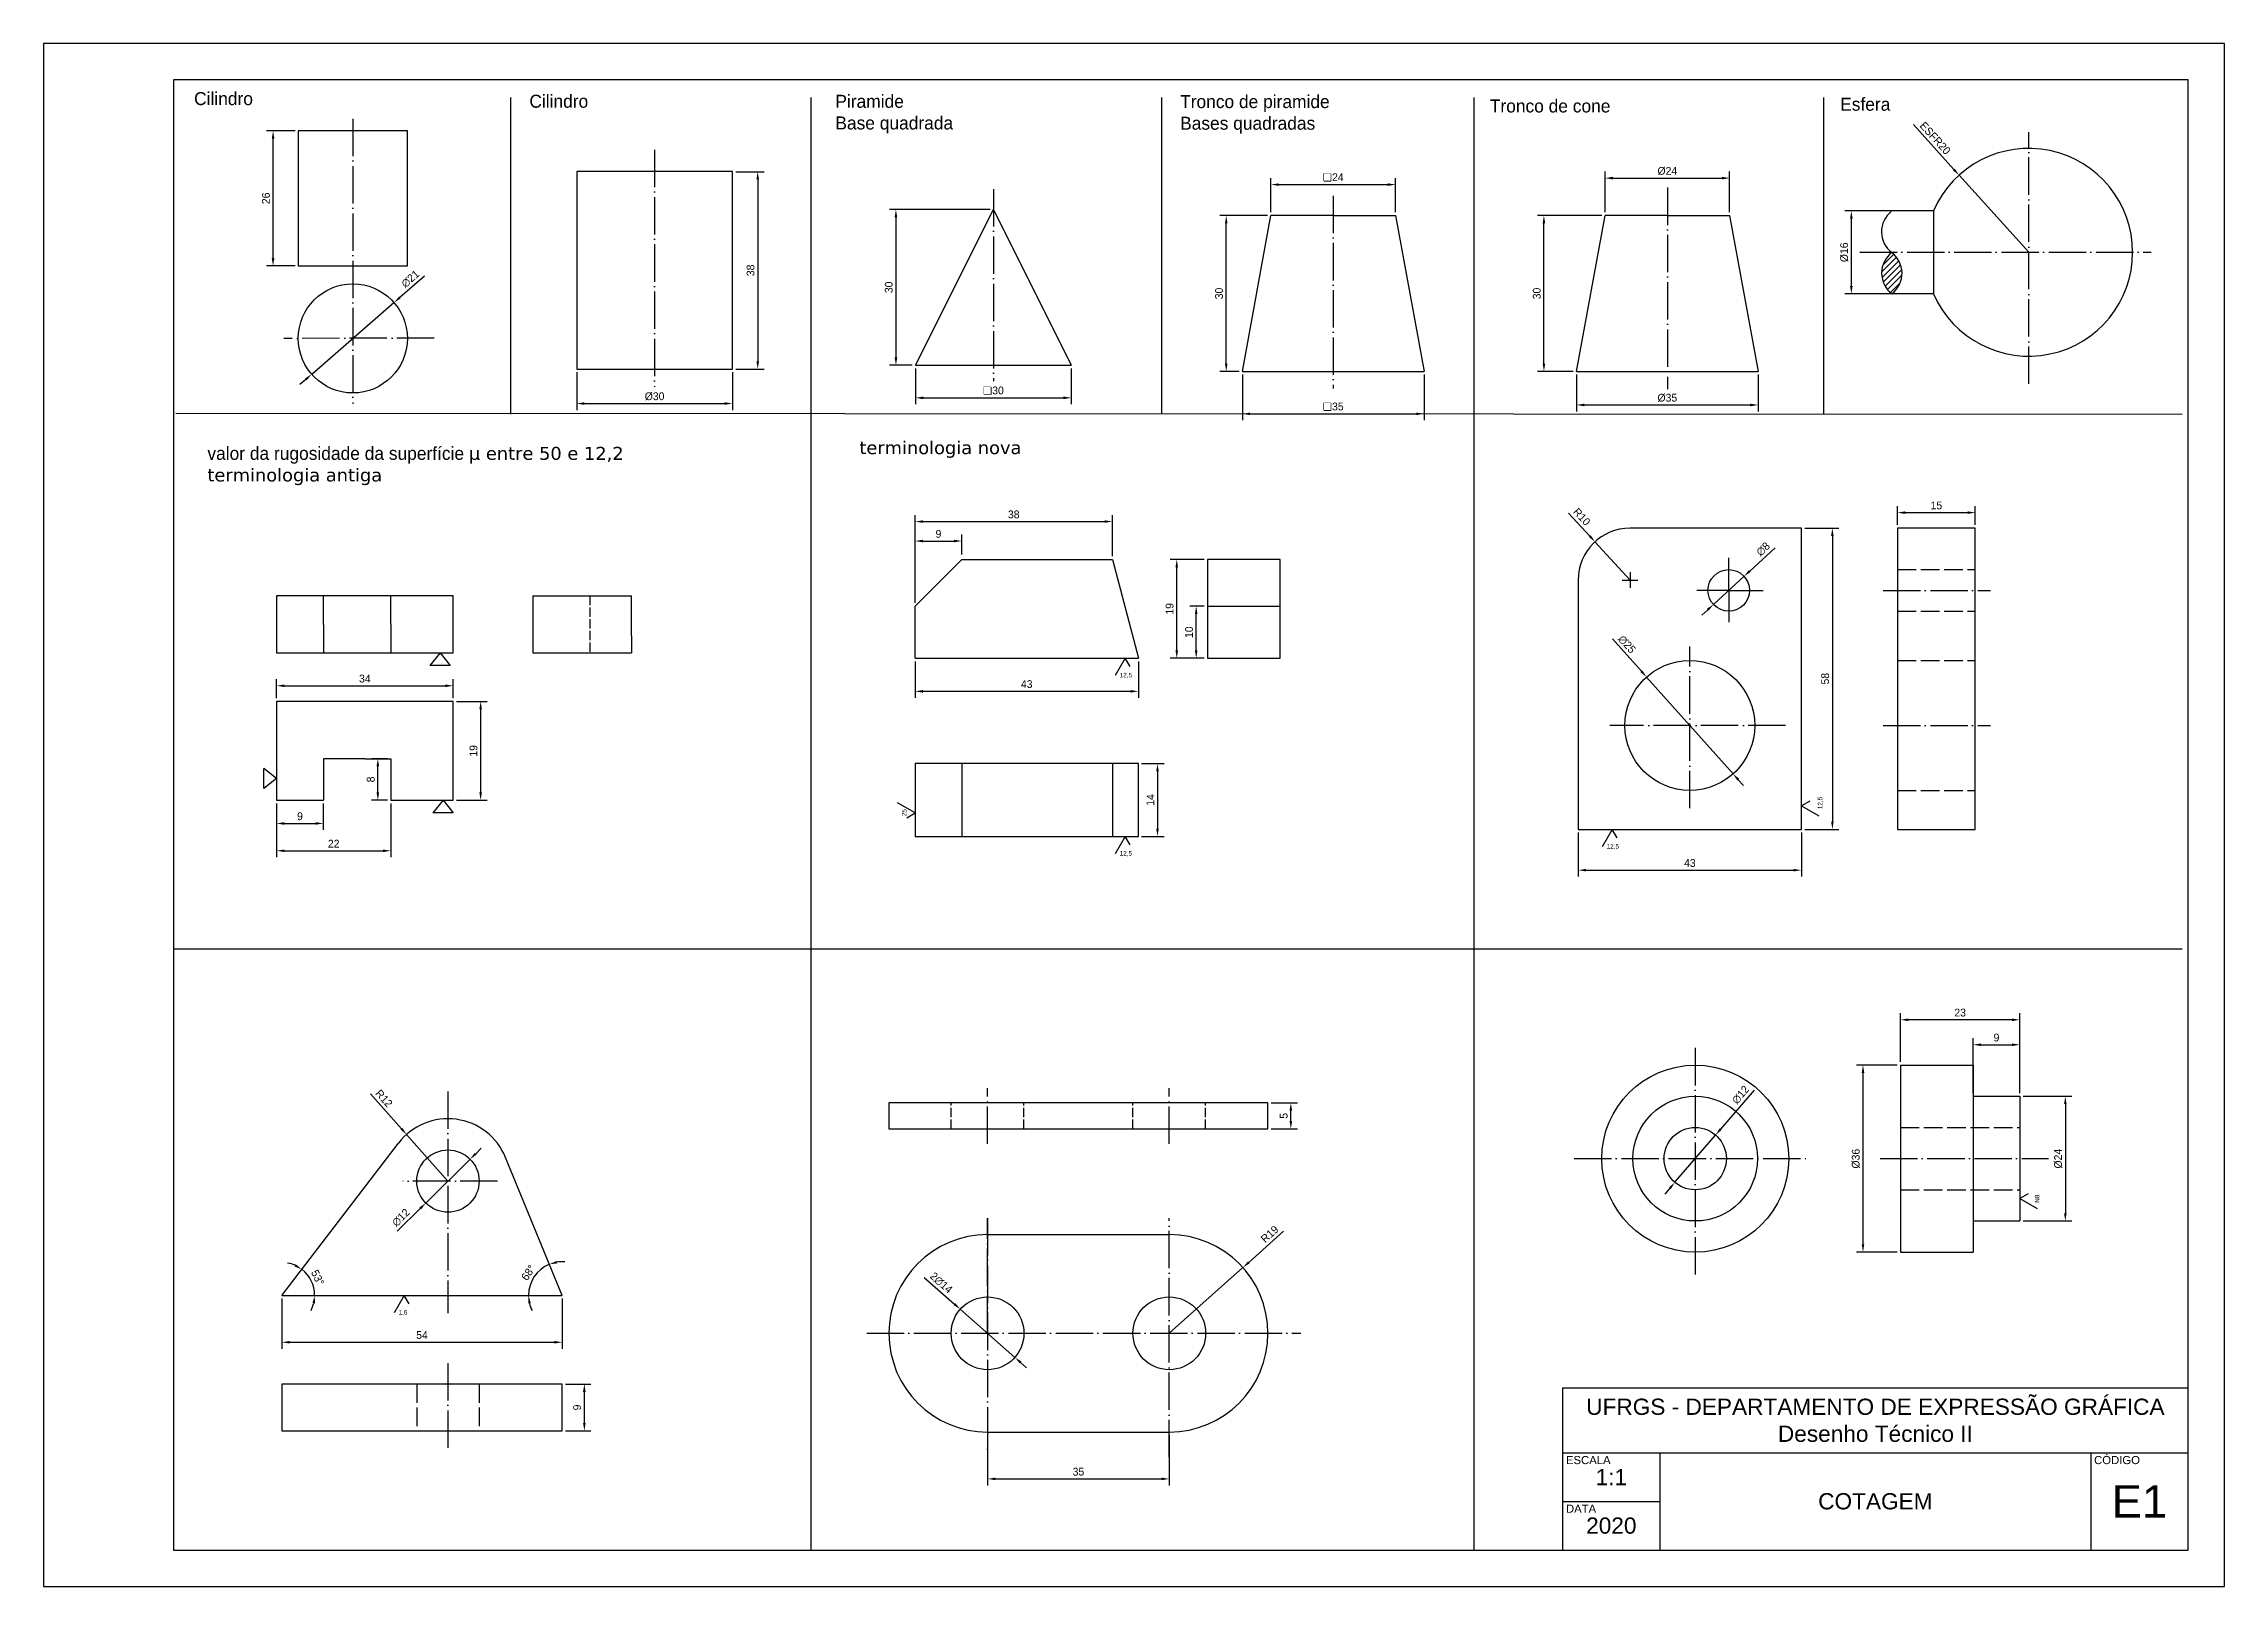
# Model space of a CAD drawing. Header units: metres. Extents: x 0 to 560, y 0 to 297.
# Drawn here: x 0 to 420, y 0 to 297 of the extents above; entities that cross this region are included whole.
import ezdxf

# ---------------------------------------------------------------- set-up
doc = ezdxf.new("R2010")
doc.units = ezdxf.units.M
doc.header["$LTSCALE"] = 0.3
doc.linetypes.add('ACAD_ISO02W100', pattern=[15, 12, -3])
doc.linetypes.add('ACAD_ISO04W100', pattern=[30, 24, -3, 0, -3])
for name, color, linetype in [('Acabamento', 50, 'Continuous'), ('cotas', 2, 'Continuous'), ('eixo', 150, 'ACAD_ISO04W100'), ('Folha-selo', 106, 'Continuous'), ('não visíveis', 1, 'ACAD_ISO02W100'), ('Texto', 32, 'Continuous')]:
    doc.layers.add(name, color=color, linetype=linetype)
doc.layers.add('visível', color=7, linetype='Continuous', lineweight=30)
doc.dimstyles.new('ISO-25', dxfattribs={"dimtxt": 1.5, "dimasz": 1.5, "dimexe": 1.25, "dimexo": 0.625, "dimtad": 1, "dimtxsty": 'Standard', "dimcen": 2.5, "dimadec": 0, "dimazin": 0, "dimtfac": 1, "dimtmove": 0, "dimatfit": 3, "dimfxl": 1, "dimarcsym": 0})

msp = doc.modelspace()

# ---------------------------------------------------------------- texts
at = {"char_height": 2.5, "attachment_point": 1}
for s, insert in [('\\pxt12;valor da rugosidade da superfície {\\fVerdana|b0|i0|c0|p34;μ entre 50 e 12,2\\Pterminologia antiga}', (31.547, 219.374)), ('\\pxt12;{\\fVerdana|b0|i0|c0|p34;terminologia nova}', (157.114, 220.467))]:
    msp.add_mtext_dynamic_manual_height_columns(s, width=123.61826, gutter_width=12.5, heights=[0], dxfattribs=dict(at, insert=insert))
at = {"layer": 'Acabamento', "char_height": 0.8775, "attachment_point": 1}
for s, insert in [('{\\fArial|b0|i0|c0|p34;12,5}', (207.242, 175.867)), ('{\\fArial|b0|i0|c0|p34;12,5}', (301.025, 142.91)), ('{\\fArial|b0|i0|c0|p34;12,5}', (207.242, 141.565)), ('{\\fArial|b0|i0|c0|p34;1,6}', (68.374, 53.191))]:
    msp.add_mtext_dynamic_manual_height_columns(s, width=16.30654, gutter_width=12.5, heights=[0], dxfattribs=dict(at, insert=insert))
at = {"layer": 'Acabamento', "char_height": 0.8775, "rotation": 90}
for s, insert, attachment_point in [('{\\fArial|b0|i0|c0|p34;12,5}', (342.739, 149.621), 7), ('{\\fArial|b0|i0|c0|p34;25}', (165.302, 148.275), 1), ('{\\fArial|b0|i0|c0|p34;N8}', (383.499, 73.838), 1)]:
    msp.add_mtext_dynamic_manual_height_columns(s, width=16.30654, gutter_width=12.5, heights=[0], dxfattribs=dict(at, insert=insert, attachment_point=attachment_point))
at = {"layer": 'Folha-selo'}
for s, insert, char_height, width, attachment_point in [('{\\fArial|b0|i0|c0|p34;UFRGS - DEPARTAMENTO DE EXPRESSÃO GRÁFICA\\PDesenho Técnico II}', (352.784, 31.96), 3.12, 120.69352, 5), ('{\\fArial|b0|i0|c0|p34;CÓDIGO}', (394.904, 25.096), 1.56, 9.38932, 1), ('{\\fArial|b0|i0|c0|p34;ESCALA}', (293.192, 25.096), 1.56, 9.38932, 1), ('{\\fArial|b0|i0|c0|p34;1:1}', (301.928, 21.04), 3.12, 17.98983, 5), ('{\\fArial|b0|i0|c0|p34;COTAGEM}', (352.784, 16.36), 3.12, 81.87908, 5), ('{\\fArial|b0|i0|c0|p34;E1}', (403.64, 16.36), 6.24, 17.30284, 5), ('{\\fArial|b0|i0|c0|p34;DATA}', (293.192, 15.736), 1.56, 9.38932, 1), ('{\\fArial|b0|i0|c0|p34;2020}', (301.928, 11.68), 3.12, 17.64634, 5)]:
    msp.add_mtext(s, dxfattribs=dict(at, insert=insert, char_height=char_height, width=width, attachment_point=attachment_point))
at = {"layer": 'Texto', "char_height": 2.5, "attachment_point": 1}
for s, insert, width in [('Cilindro', (28.98, 287.662), 29.5254), ('Cilindro', (93.555, 287.163), 28.4804), ('Piramide\\PBase quadrada', (152.488, 287.144), 36.7901), ('Tronco de piramide\\PBases quadradas', (218.885, 287.095), 51.8098), ('Tronco de cone', (278.527, 286.248), 43.359), ('Esfera', (346.006, 286.584), 36.4148)]:
    msp.add_mtext(s, dxfattribs=dict(at, insert=insert, width=width))

# ---------------------------------------------------------------- blocks, each defined once
blk = doc.blocks.new('*D5')
at = {"layer": 'cotas', "color": 0, "lineweight": -2, "transparency": 16777216}
for p, q in [((73.33, 252.23), (68.61, 248.12)), ((51.63, 233.36), (67.48, 247.14)), ((50.5, 232.37), (49.37, 231.39))]:
    blk.add_line(p, q, dxfattribs=at)
at = {"layer": 'cotas', "color": 0, "transparency": 16777216}
for points in [[(68.45, 248.31), (68.77, 247.94), (67.48, 247.14)], [(50.34, 232.56), (50.67, 232.18), (51.63, 233.36)]]:
    blk.add_solid(points, dxfattribs=at)
at = {"layer": 'Defpoints', "color": 0, "transparency": 16777216}
for p in [(67.48, 247.14), (51.63, 233.36)]:
    blk.add_point(p, dxfattribs=at)
at = {"layer": 'cotas', "color": 0, "transparency": 16777216, "insert": (70.63, 251.71), "char_height": 1.5, "attachment_point": 5, "rotation": 41.0197}
blk.add_mtext('∅21', dxfattribs=at)
blk = doc.blocks.new('*D6')
at = {"layer": 'cotas', "color": 0, "lineweight": -2, "transparency": 16777216}
for p, q in [((48.43, 280.21), (42.94, 280.21)), ((44.19, 255.71), (44.19, 278.71)), ((48.43, 254.21), (42.94, 254.21))]:
    blk.add_line(p, q, dxfattribs=at)
at = {"layer": 'cotas', "color": 0, "transparency": 16777216}
for points in [[(43.94, 278.71), (44.44, 278.71), (44.19, 280.21)], [(43.94, 255.71), (44.44, 255.71), (44.19, 254.21)]]:
    blk.add_solid(points, dxfattribs=at)
at = {"layer": 'Defpoints', "color": 0, "transparency": 16777216}
for p in [(44.19, 280.21), (49.06, 280.21), (49.06, 254.21)]:
    blk.add_point(p, dxfattribs=at)
at = {"layer": 'cotas', "color": 0, "transparency": 16777216, "insert": (42.82, 267.21), "char_height": 1.5, "attachment_point": 5, "rotation": 90}
blk.add_mtext('26', dxfattribs=at)
blk = doc.blocks.new('*D7')
at = {"layer": 'cotas', "color": 0, "lineweight": -2, "transparency": 16777216}
for p, q in [((133.3, 272.35), (138.78, 272.35)), ((137.53, 270.85), (137.53, 235.85)), ((133.3, 234.35), (138.78, 234.35))]:
    blk.add_line(p, q, dxfattribs=at)
at = {"layer": 'cotas', "color": 0, "transparency": 16777216}
for points in [[(137.28, 270.85), (137.78, 270.85), (137.53, 272.35)], [(137.28, 235.85), (137.78, 235.85), (137.53, 234.35)]]:
    blk.add_solid(points, dxfattribs=at)
at = {"layer": 'Defpoints', "color": 0, "transparency": 16777216}
for p in [(132.67, 272.35), (132.67, 234.35), (137.53, 234.35)]:
    blk.add_point(p, dxfattribs=at)
at = {"layer": 'cotas', "color": 0, "transparency": 16777216, "insert": (136.15, 253.35), "char_height": 1.5, "attachment_point": 5, "rotation": 90}
blk.add_mtext('38', dxfattribs=at)
blk = doc.blocks.new('*D8')
at = {"layer": 'cotas', "color": 0, "lineweight": -2, "transparency": 16777216}
for p, q in [((102.67, 233.73), (102.67, 226.46)), ((132.67, 233.73), (132.67, 226.46)), ((104.17, 227.71), (131.17, 227.71))]:
    blk.add_line(p, q, dxfattribs=at)
at = {"layer": 'cotas', "color": 0, "transparency": 16777216}
for points in [[(104.17, 227.96), (104.17, 227.46), (102.67, 227.71)], [(131.17, 227.96), (131.17, 227.46), (132.67, 227.71)]]:
    blk.add_solid(points, dxfattribs=at)
at = {"layer": 'Defpoints', "color": 0, "transparency": 16777216}
for p in [(102.67, 234.35), (132.67, 234.35), (132.67, 227.71)]:
    blk.add_point(p, dxfattribs=at)
at = {"layer": 'cotas', "color": 0, "transparency": 16777216, "insert": (117.67, 229.09), "char_height": 1.5, "attachment_point": 5}
blk.add_mtext('%%C30', dxfattribs=at)
blk = doc.blocks.new('*D9')
at = {"layer": 'cotas', "color": 0, "lineweight": -2, "transparency": 16777216}
for p, q in [((182.29, 265.08), (162.9, 265.08)), ((164.15, 263.58), (164.15, 236.58)), ((167.29, 235.08), (162.9, 235.08))]:
    blk.add_line(p, q, dxfattribs=at)
at = {"layer": 'cotas', "color": 0, "transparency": 16777216}
for points in [[(163.9, 263.58), (164.4, 263.58), (164.15, 265.08)], [(163.9, 236.58), (164.4, 236.58), (164.15, 235.08)]]:
    blk.add_solid(points, dxfattribs=at)
at = {"layer": 'Defpoints', "color": 0, "transparency": 16777216}
for p in [(182.92, 265.08), (164.15, 235.08), (167.92, 235.08)]:
    blk.add_point(p, dxfattribs=at)
at = {"layer": 'cotas', "color": 0, "transparency": 16777216, "insert": (162.77, 250.08), "char_height": 1.5, "attachment_point": 5, "rotation": 90}
blk.add_mtext('30', dxfattribs=at)
blk = doc.blocks.new('*D10')
at = {"layer": 'cotas', "color": 0, "lineweight": -2, "transparency": 16777216}
for p, q in [((167.92, 234.46), (167.92, 227.56)), ((197.92, 234.46), (197.92, 227.56)), ((169.42, 228.81), (196.42, 228.81))]:
    blk.add_line(p, q, dxfattribs=at)
at = {"layer": 'cotas', "color": 0, "transparency": 16777216}
for points in [[(169.42, 229.06), (169.42, 228.56), (167.92, 228.81)], [(196.42, 229.06), (196.42, 228.56), (197.92, 228.81)]]:
    blk.add_solid(points, dxfattribs=at)
at = {"layer": 'Defpoints', "color": 0, "transparency": 16777216}
for p in [(167.92, 235.08), (197.92, 235.08), (197.92, 228.81)]:
    blk.add_point(p, dxfattribs=at)
at = {"layer": 'cotas', "color": 0, "transparency": 16777216, "insert": (182.92, 230.19), "char_height": 1.5, "attachment_point": 5}
blk.add_mtext('{\\fArial|b0|i0|c0|p34;❏}30', dxfattribs=at)
blk = doc.blocks.new('*D11')
at = {"layer": 'cotas', "color": 0, "lineweight": -2, "transparency": 16777216}
for p, q in [((235.74, 263.9), (226.51, 263.9)), ((227.76, 235.4), (227.76, 262.4)), ((230.24, 233.9), (226.51, 233.9))]:
    blk.add_line(p, q, dxfattribs=at)
at = {"layer": 'cotas', "color": 0, "transparency": 16777216}
for points in [[(227.51, 262.4), (228.01, 262.4), (227.76, 263.9)], [(227.51, 235.4), (228.01, 235.4), (227.76, 233.9)]]:
    blk.add_solid(points, dxfattribs=at)
at = {"layer": 'Defpoints', "color": 0, "transparency": 16777216}
for p in [(227.76, 263.9), (236.37, 263.9), (230.87, 233.9)]:
    blk.add_point(p, dxfattribs=at)
at = {"layer": 'cotas', "color": 0, "transparency": 16777216, "insert": (226.38, 248.9), "char_height": 1.5, "attachment_point": 5, "rotation": 90}
blk.add_mtext('30', dxfattribs=at)
blk = doc.blocks.new('*D12')
at = {"layer": 'cotas', "color": 0, "lineweight": -2, "transparency": 16777216}
for p, q in [((236.37, 264.53), (236.37, 271.11)), ((237.87, 269.86), (258.87, 269.86)), ((260.37, 264.53), (260.37, 271.11))]:
    blk.add_line(p, q, dxfattribs=at)
at = {"layer": 'cotas', "color": 0, "transparency": 16777216}
for points in [[(237.87, 270.11), (237.87, 269.61), (236.37, 269.86)], [(258.87, 270.11), (258.87, 269.61), (260.37, 269.86)]]:
    blk.add_solid(points, dxfattribs=at)
at = {"layer": 'Defpoints', "color": 0, "transparency": 16777216}
for p in [(260.37, 269.86), (236.37, 263.9), (260.37, 263.9)]:
    blk.add_point(p, dxfattribs=at)
at = {"layer": 'cotas', "color": 0, "transparency": 16777216, "insert": (248.37, 271.24), "char_height": 1.5, "attachment_point": 5}
blk.add_mtext('{\\fArial|b0|i0|c0|p34;❏}24', dxfattribs=at)
blk = doc.blocks.new('*D13')
at = {"layer": 'cotas', "color": 0, "lineweight": -2, "transparency": 16777216}
for p, q in [((230.87, 233.28), (230.87, 224.48)), ((265.87, 233.28), (265.87, 224.48)), ((232.37, 225.73), (264.37, 225.73))]:
    blk.add_line(p, q, dxfattribs=at)
at = {"layer": 'cotas', "color": 0, "transparency": 16777216}
for points in [[(232.37, 225.98), (232.37, 225.48), (230.87, 225.73)], [(264.37, 225.98), (264.37, 225.48), (265.87, 225.73)]]:
    blk.add_solid(points, dxfattribs=at)
at = {"layer": 'Defpoints', "color": 0, "transparency": 16777216}
for p in [(230.87, 233.9), (265.87, 233.9), (265.87, 225.73)]:
    blk.add_point(p, dxfattribs=at)
at = {"layer": 'cotas', "color": 0, "transparency": 16777216, "insert": (248.37, 227.1), "char_height": 1.5, "attachment_point": 5}
blk.add_mtext('{\\fArial|b0|i0|c0|p34;❏}35', dxfattribs=at)
blk = doc.blocks.new('*D14')
at = {"layer": 'cotas', "color": 0, "lineweight": -2, "transparency": 16777216}
for p, q in [((300.09, 263.9), (287.7, 263.9)), ((288.95, 235.4), (288.95, 262.4)), ((294.59, 233.9), (287.7, 233.9))]:
    blk.add_line(p, q, dxfattribs=at)
at = {"layer": 'cotas', "color": 0, "transparency": 16777216}
for points in [[(288.7, 262.4), (289.2, 262.4), (288.95, 263.9)], [(288.7, 235.4), (289.2, 235.4), (288.95, 233.9)]]:
    blk.add_solid(points, dxfattribs=at)
at = {"layer": 'Defpoints', "color": 0, "transparency": 16777216}
for p in [(288.95, 263.9), (300.72, 263.9), (295.22, 233.9)]:
    blk.add_point(p, dxfattribs=at)
at = {"layer": 'cotas', "color": 0, "transparency": 16777216, "insert": (287.57, 248.9), "char_height": 1.5, "attachment_point": 5, "rotation": 90}
blk.add_mtext('30', dxfattribs=at)
blk = doc.blocks.new('*D15')
at = {"layer": 'cotas', "color": 0, "lineweight": -2, "transparency": 16777216}
for p, q in [((300.72, 264.53), (300.72, 272.36)), ((302.22, 271.11), (323.22, 271.11)), ((324.72, 264.53), (324.72, 272.36))]:
    blk.add_line(p, q, dxfattribs=at)
at = {"layer": 'cotas', "color": 0, "transparency": 16777216}
for points in [[(302.22, 271.36), (302.22, 270.86), (300.72, 271.11)], [(323.22, 271.36), (323.22, 270.86), (324.72, 271.11)]]:
    blk.add_solid(points, dxfattribs=at)
at = {"layer": 'Defpoints', "color": 0, "transparency": 16777216}
for p in [(324.72, 271.11), (300.72, 263.9), (324.72, 263.9)]:
    blk.add_point(p, dxfattribs=at)
at = {"layer": 'cotas', "color": 0, "transparency": 16777216, "insert": (312.72, 272.48), "char_height": 1.5, "attachment_point": 5}
blk.add_mtext('%%C24', dxfattribs=at)
blk = doc.blocks.new('*D16')
at = {"layer": 'cotas', "color": 0, "lineweight": -2, "transparency": 16777216}
for p, q in [((295.22, 233.28), (295.22, 226.19)), ((330.22, 233.28), (330.22, 226.19)), ((296.72, 227.44), (328.72, 227.44))]:
    blk.add_line(p, q, dxfattribs=at)
at = {"layer": 'cotas', "color": 0, "transparency": 16777216}
for points in [[(296.72, 227.69), (296.72, 227.19), (295.22, 227.44)], [(328.72, 227.69), (328.72, 227.19), (330.22, 227.44)]]:
    blk.add_solid(points, dxfattribs=at)
at = {"layer": 'Defpoints', "color": 0, "transparency": 16777216}
for p in [(295.22, 233.9), (330.22, 233.9), (330.22, 227.44)]:
    blk.add_point(p, dxfattribs=at)
at = {"layer": 'cotas', "color": 0, "transparency": 16777216, "insert": (312.72, 228.81), "char_height": 1.5, "attachment_point": 5}
blk.add_mtext('%%C35', dxfattribs=at)
blk = doc.blocks.new('*D17')
at = {"layer": 'cotas', "color": 0, "lineweight": -2, "transparency": 16777216}
for p, q in [((359.36, 264.83), (346.91, 264.83)), ((348.16, 250.33), (348.16, 263.33)), ((359.36, 248.83), (346.91, 248.83))]:
    blk.add_line(p, q, dxfattribs=at)
at = {"layer": 'cotas', "color": 0, "transparency": 16777216}
for points in [[(347.91, 263.33), (348.41, 263.33), (348.16, 264.83)], [(347.91, 250.33), (348.41, 250.33), (348.16, 248.83)]]:
    blk.add_solid(points, dxfattribs=at)
at = {"layer": 'Defpoints', "color": 0, "transparency": 16777216}
for p in [(348.16, 264.83), (359.98, 264.83), (359.98, 248.83)]:
    blk.add_point(p, dxfattribs=at)
at = {"layer": 'cotas', "color": 0, "transparency": 16777216, "insert": (346.79, 256.83), "char_height": 1.5, "attachment_point": 5, "rotation": 90}
blk.add_mtext('%%C16', dxfattribs=at)
blk = doc.blocks.new('*D18')
at = {"layer": 'cotas', "color": 0, "lineweight": -2, "transparency": 16777216}
for p, q in [((360.1, 281.4), (367.9, 272.77)), ((382.33, 256.83), (368.91, 271.66))]:
    blk.add_line(p, q, dxfattribs=at)
at = {"layer": 'cotas', "color": 0, "transparency": 16777216}
blk.add_solid([(368.09, 272.94), (367.72, 272.61), (368.91, 271.66)], dxfattribs=at)
at = {"layer": 'Defpoints', "color": 0, "transparency": 16777216}
for p in [(368.91, 271.66), (382.33, 256.83)]:
    blk.add_point(p, dxfattribs=at)
at = {"layer": 'cotas', "color": 0, "transparency": 16777216, "insert": (364.31, 278.8), "char_height": 1.5, "attachment_point": 5, "rotation": 312.1335}
blk.add_mtext('ESFR20', dxfattribs=at)
blk = doc.blocks.new('*D22')
at = {"layer": 'cotas', "color": 0, "lineweight": -2, "transparency": 16777216}
for p, q in [((169.61, 59.46), (175.42, 54.34)), ((187.05, 44.09), (176.55, 53.35)), ((188.17, 43.1), (189.3, 42.1))]:
    blk.add_line(p, q, dxfattribs=at)
at = {"layer": 'cotas', "color": 0, "transparency": 16777216}
for points in [[(175.59, 54.53), (175.26, 54.15), (176.55, 53.35)], [(188.34, 43.28), (188.01, 42.91), (187.05, 44.09)]]:
    blk.add_solid(points, dxfattribs=at)
at = {"layer": 'Defpoints', "color": 0, "transparency": 16777216}
for p in [(176.55, 53.35), (187.05, 44.09)]:
    blk.add_point(p, dxfattribs=at)
at = {"layer": 'cotas', "color": 0, "transparency": 16777216, "insert": (172.86, 58.43), "char_height": 1.5, "attachment_point": 5, "rotation": 318.6048}
blk.add_mtext('2∅14', dxfattribs=at)
blk = doc.blocks.new('*D23')
at = {"layer": 'cotas', "color": 0, "lineweight": -2, "transparency": 16777216}
for p, q in [((238.82, 68.36), (232.09, 62.37)), ((216.8, 48.72), (230.98, 61.37))]:
    blk.add_line(p, q, dxfattribs=at)
at = {"layer": 'cotas', "color": 0, "transparency": 16777216}
blk.add_solid([(231.93, 62.55), (232.26, 62.18), (230.98, 61.37)], dxfattribs=at)
at = {"layer": 'Defpoints', "color": 0, "transparency": 16777216}
for p in [(230.98, 61.37), (216.8, 48.72)]:
    blk.add_point(p, dxfattribs=at)
at = {"layer": 'cotas', "color": 0, "transparency": 16777216, "insert": (236.13, 67.81), "char_height": 1.5, "attachment_point": 5, "rotation": 41.7411}
blk.add_mtext('R19', dxfattribs=at)
blk = doc.blocks.new('*D25')
at = {"layer": 'cotas', "color": 0, "lineweight": -2, "transparency": 16777216}
for p, q in [((181.8, 29.09), (181.8, 19.44)), ((216.8, 29.09), (216.8, 19.44)), ((183.3, 20.69), (215.3, 20.69))]:
    blk.add_line(p, q, dxfattribs=at)
at = {"layer": 'cotas', "color": 0, "transparency": 16777216}
for points in [[(183.3, 20.94), (183.3, 20.44), (181.8, 20.69)], [(215.3, 20.94), (215.3, 20.44), (216.8, 20.69)]]:
    blk.add_solid(points, dxfattribs=at)
at = {"layer": 'Defpoints', "color": 0, "transparency": 16777216}
for p in [(181.8, 29.72), (216.8, 29.72), (216.8, 20.69)]:
    blk.add_point(p, dxfattribs=at)
at = {"layer": 'cotas', "color": 0, "transparency": 16777216, "insert": (199.3, 22.07), "char_height": 1.5, "attachment_point": 5}
blk.add_mtext('35', dxfattribs=at)
blk = doc.blocks.new('*D33')
at = {"layer": 'cotas', "color": 0, "lineweight": -2, "transparency": 16777216}
for p, q in [((223.53, 188.69), (220.73, 188.69)), ((221.98, 180.19), (221.98, 187.19)), ((223.53, 178.69), (220.73, 178.69))]:
    blk.add_line(p, q, dxfattribs=at)
at = {"layer": 'cotas', "color": 0, "transparency": 16777216}
for points in [[(221.73, 187.19), (222.23, 187.19), (221.98, 188.69)], [(221.73, 180.19), (222.23, 180.19), (221.98, 178.69)]]:
    blk.add_solid(points, dxfattribs=at)
at = {"layer": 'Defpoints', "color": 0, "transparency": 16777216}
for p in [(221.98, 188.69), (224.16, 188.69), (224.16, 178.69)]:
    blk.add_point(p, dxfattribs=at)
at = {"layer": 'cotas', "color": 0, "transparency": 16777216, "insert": (220.61, 183.69), "char_height": 1.5, "attachment_point": 5, "rotation": 90}
blk.add_mtext('10', dxfattribs=at)
blk = doc.blocks.new('*D34')
at = {"layer": 'cotas', "color": 0, "lineweight": -2, "transparency": 16777216}
for p, q in [((223.53, 197.69), (216.98, 197.69)), ((218.23, 180.19), (218.23, 196.19)), ((223.53, 178.69), (216.98, 178.69))]:
    blk.add_line(p, q, dxfattribs=at)
at = {"layer": 'cotas', "color": 0, "transparency": 16777216}
for points in [[(217.98, 196.19), (218.48, 196.19), (218.23, 197.69)], [(217.98, 180.19), (218.48, 180.19), (218.23, 178.69)]]:
    blk.add_solid(points, dxfattribs=at)
at = {"layer": 'Defpoints', "color": 0, "transparency": 16777216}
for p in [(218.23, 197.69), (224.16, 197.69), (224.16, 178.69)]:
    blk.add_point(p, dxfattribs=at)
at = {"layer": 'cotas', "color": 0, "transparency": 16777216, "insert": (216.86, 188.19), "char_height": 1.5, "attachment_point": 5, "rotation": 90}
blk.add_mtext('19', dxfattribs=at)
blk = doc.blocks.new('*D35')
at = {"layer": 'cotas', "color": 0, "lineweight": -2, "transparency": 16777216}
for p, q in [((167.84, 178.07), (167.84, 171.06)), ((210.84, 178.07), (210.84, 171.06)), ((169.34, 172.31), (209.34, 172.31))]:
    blk.add_line(p, q, dxfattribs=at)
at = {"layer": 'cotas', "color": 0, "transparency": 16777216}
for points in [[(169.34, 172.56), (169.34, 172.06), (167.84, 172.31)], [(209.34, 172.56), (209.34, 172.06), (210.84, 172.31)]]:
    blk.add_solid(points, dxfattribs=at)
at = {"layer": 'Defpoints', "color": 0, "transparency": 16777216}
for p in [(167.84, 178.69), (210.84, 178.69), (210.84, 172.31)]:
    blk.add_point(p, dxfattribs=at)
at = {"layer": 'cotas', "color": 0, "transparency": 16777216, "insert": (189.34, 173.69), "char_height": 1.5, "attachment_point": 5}
blk.add_mtext('43', dxfattribs=at)
blk = doc.blocks.new('*D37')
at = {"layer": 'cotas', "color": 0, "lineweight": -2, "transparency": 16777216}
for p, q in [((167.84, 189.32), (167.84, 202.49)), ((176.84, 198.64), (176.84, 202.49)), ((169.34, 201.24), (175.34, 201.24))]:
    blk.add_line(p, q, dxfattribs=at)
at = {"layer": 'cotas', "color": 0, "transparency": 16777216}
for points in [[(169.34, 201.49), (169.34, 200.99), (167.84, 201.24)], [(175.34, 201.49), (175.34, 200.99), (176.84, 201.24)]]:
    blk.add_solid(points, dxfattribs=at)
at = {"layer": 'Defpoints', "color": 0, "transparency": 16777216}
for p in [(176.84, 201.24), (176.84, 198.01), (167.84, 188.69)]:
    blk.add_point(p, dxfattribs=at)
at = {"layer": 'cotas', "color": 0, "transparency": 16777216, "insert": (172.34, 202.61), "char_height": 1.5, "attachment_point": 5}
blk.add_mtext('9', dxfattribs=at)
blk = doc.blocks.new('*D38')
at = {"layer": 'cotas', "color": 0, "lineweight": -2, "transparency": 16777216}
for p, q in [((167.84, 189.32), (167.84, 206.24)), ((205.84, 198.32), (205.84, 206.24)), ((169.34, 204.99), (204.34, 204.99))]:
    blk.add_line(p, q, dxfattribs=at)
at = {"layer": 'cotas', "color": 0, "transparency": 16777216}
for points in [[(169.34, 205.24), (169.34, 204.74), (167.84, 204.99)], [(204.34, 205.24), (204.34, 204.74), (205.84, 204.99)]]:
    blk.add_solid(points, dxfattribs=at)
at = {"layer": 'Defpoints', "color": 0, "transparency": 16777216}
for p in [(205.84, 204.99), (205.84, 197.69), (167.84, 188.69)]:
    blk.add_point(p, dxfattribs=at)
at = {"layer": 'cotas', "color": 0, "transparency": 16777216, "insert": (186.84, 206.36), "char_height": 1.5, "attachment_point": 5}
blk.add_mtext('38', dxfattribs=at)
blk = doc.blocks.new('*D39')
at = {"layer": 'cotas', "color": 0, "lineweight": -2, "transparency": 16777216}
for p, q in [((44.87, 170.97), (44.87, 174.63)), ((46.37, 173.38), (77.37, 173.38)), ((78.87, 170.97), (78.87, 174.63))]:
    blk.add_line(p, q, dxfattribs=at)
at = {"layer": 'cotas', "color": 0, "transparency": 16777216}
for points in [[(46.37, 173.63), (46.37, 173.13), (44.87, 173.38)], [(77.37, 173.63), (77.37, 173.13), (78.87, 173.38)]]:
    blk.add_solid(points, dxfattribs=at)
at = {"layer": 'Defpoints', "color": 0, "transparency": 16777216}
for p in [(78.87, 173.38), (44.87, 170.34), (78.87, 170.34)]:
    blk.add_point(p, dxfattribs=at)
at = {"layer": 'cotas', "color": 0, "transparency": 16777216, "insert": (61.87, 174.75), "char_height": 1.5, "attachment_point": 5}
blk.add_mtext('34', dxfattribs=at)
blk = doc.blocks.new('*D40')
at = {"layer": 'cotas', "color": 0, "lineweight": -2, "transparency": 16777216}
for p, q in [((79.5, 170.34), (85.42, 170.34)), ((84.17, 168.84), (84.17, 152.84)), ((79.5, 151.34), (85.42, 151.34))]:
    blk.add_line(p, q, dxfattribs=at)
at = {"layer": 'cotas', "color": 0, "transparency": 16777216}
for points in [[(83.92, 168.84), (84.42, 168.84), (84.17, 170.34)], [(83.92, 152.84), (84.42, 152.84), (84.17, 151.34)]]:
    blk.add_solid(points, dxfattribs=at)
at = {"layer": 'Defpoints', "color": 0, "transparency": 16777216}
for p in [(78.87, 170.34), (78.87, 151.34), (84.17, 151.34)]:
    blk.add_point(p, dxfattribs=at)
at = {"layer": 'cotas', "color": 0, "transparency": 16777216, "insert": (82.79, 160.84), "char_height": 1.5, "attachment_point": 5, "rotation": 90}
blk.add_mtext('19', dxfattribs=at)
blk = doc.blocks.new('*D41')
at = {"layer": 'cotas', "color": 0, "lineweight": -2, "transparency": 16777216}
for p, q in [((44.87, 150.72), (44.87, 145.62)), ((53.87, 150.72), (53.87, 145.62)), ((46.37, 146.87), (52.37, 146.87))]:
    blk.add_line(p, q, dxfattribs=at)
at = {"layer": 'cotas', "color": 0, "transparency": 16777216}
for points in [[(46.37, 147.12), (46.37, 146.62), (44.87, 146.87)], [(52.37, 147.12), (52.37, 146.62), (53.87, 146.87)]]:
    blk.add_solid(points, dxfattribs=at)
at = {"layer": 'Defpoints', "color": 0, "transparency": 16777216}
for p in [(44.87, 151.34), (53.87, 151.34), (53.87, 146.87)]:
    blk.add_point(p, dxfattribs=at)
at = {"layer": 'cotas', "color": 0, "transparency": 16777216, "insert": (49.37, 148.25), "char_height": 1.5, "attachment_point": 5}
blk.add_mtext('9', dxfattribs=at)
blk = doc.blocks.new('*D42')
at = {"layer": 'cotas', "color": 0, "lineweight": -2, "transparency": 16777216}
for p, q in [((44.87, 150.72), (44.87, 140.36)), ((66.87, 150.72), (66.87, 140.36)), ((46.37, 141.61), (65.37, 141.61))]:
    blk.add_line(p, q, dxfattribs=at)
at = {"layer": 'cotas', "color": 0, "transparency": 16777216}
for points in [[(46.37, 141.86), (46.37, 141.36), (44.87, 141.61)], [(65.37, 141.86), (65.37, 141.36), (66.87, 141.61)]]:
    blk.add_solid(points, dxfattribs=at)
at = {"layer": 'Defpoints', "color": 0, "transparency": 16777216}
for p in [(44.87, 151.34), (66.87, 151.34), (66.87, 141.61)]:
    blk.add_point(p, dxfattribs=at)
at = {"layer": 'cotas', "color": 0, "transparency": 16777216, "insert": (55.87, 142.98), "char_height": 1.5, "attachment_point": 5}
blk.add_mtext('22', dxfattribs=at)
blk = doc.blocks.new('*D43')
at = {"layer": 'cotas', "color": 0, "lineweight": -2, "transparency": 16777216}
for p, q in [((66.25, 159.34), (63.12, 159.34)), ((64.37, 152.84), (64.37, 157.84)), ((66.25, 151.34), (63.12, 151.34))]:
    blk.add_line(p, q, dxfattribs=at)
at = {"layer": 'cotas', "color": 0, "transparency": 16777216}
for points in [[(64.12, 157.84), (64.62, 157.84), (64.37, 159.34)], [(64.12, 152.84), (64.62, 152.84), (64.37, 151.34)]]:
    blk.add_solid(points, dxfattribs=at)
at = {"layer": 'Defpoints', "color": 0, "transparency": 16777216}
for p in [(64.37, 159.34), (66.87, 159.34), (66.87, 151.34)]:
    blk.add_point(p, dxfattribs=at)
at = {"layer": 'cotas', "color": 0, "transparency": 16777216, "insert": (63, 155.34), "char_height": 1.5, "attachment_point": 5, "rotation": 90}
blk.add_mtext('8', dxfattribs=at)
blk = doc.blocks.new('*D44')
at = {"layer": 'cotas', "color": 0, "lineweight": -2, "transparency": 16777216}
for p, q in [((293.71, 206.63), (297.77, 202.21)), ((305.55, 193.74), (298.78, 201.1))]:
    blk.add_line(p, q, dxfattribs=at)
at = {"layer": 'cotas', "color": 0, "transparency": 16777216}
blk.add_solid([(297.95, 202.38), (297.58, 202.04), (298.78, 201.1)], dxfattribs=at)
at = {"layer": 'Defpoints', "color": 0, "transparency": 16777216}
for p in [(298.78, 201.1), (305.55, 193.74)]:
    blk.add_point(p, dxfattribs=at)
at = {"layer": 'cotas', "color": 0, "transparency": 16777216, "insert": (296.24, 205.9), "char_height": 1.5, "attachment_point": 5, "rotation": 312.5533}
blk.add_mtext('R10', dxfattribs=at)
blk = doc.blocks.new('*D45')
at = {"layer": 'cotas', "color": 0, "lineweight": -2, "transparency": 16777216}
for p, q in [((333.48, 199.96), (328.59, 195.46)), ((321.6, 189.03), (327.49, 194.45)), ((320.5, 188.01), (319.39, 187))]:
    blk.add_line(p, q, dxfattribs=at)
at = {"layer": 'cotas', "color": 0, "transparency": 16777216}
for points in [[(328.42, 195.65), (328.76, 195.28), (327.49, 194.45)], [(320.33, 188.2), (320.67, 187.83), (321.6, 189.03)]]:
    blk.add_solid(points, dxfattribs=at)
at = {"layer": 'Defpoints', "color": 0, "transparency": 16777216}
for p in [(327.49, 194.45), (321.6, 189.03)]:
    blk.add_point(p, dxfattribs=at)
at = {"layer": 'cotas', "color": 0, "transparency": 16777216, "insert": (331.17, 199.7), "char_height": 1.5, "attachment_point": 5, "rotation": 42.631}
blk.add_mtext('∅8', dxfattribs=at)
blk = doc.blocks.new('*D46')
at = {"layer": 'cotas', "color": 0, "lineweight": -2, "transparency": 16777216}
for p, q in [((302.16, 182.39), (307.72, 176.18)), ((325.38, 156.42), (308.71, 175.06)), ((326.37, 155.3), (327.37, 154.18))]:
    blk.add_line(p, q, dxfattribs=at)
at = {"layer": 'cotas', "color": 0, "transparency": 16777216}
for points in [[(307.9, 176.34), (307.53, 176.01), (308.71, 175.06)], [(326.56, 155.47), (326.19, 155.13), (325.38, 156.42)]]:
    blk.add_solid(points, dxfattribs=at)
at = {"layer": 'Defpoints', "color": 0, "transparency": 16777216}
for p in [(308.71, 175.06), (325.38, 156.42)]:
    blk.add_point(p, dxfattribs=at)
at = {"layer": 'cotas', "color": 0, "transparency": 16777216, "insert": (304.93, 181.35), "char_height": 1.5, "attachment_point": 5, "rotation": 311.7902}
blk.add_mtext('∅25', dxfattribs=at)
blk = doc.blocks.new('*D47')
at = {"layer": 'cotas', "color": 0, "lineweight": -2, "transparency": 16777216}
for p, q in [((339.17, 203.74), (345.75, 203.74)), ((344.5, 202.24), (344.5, 147.24)), ((339.17, 145.74), (345.75, 145.74))]:
    blk.add_line(p, q, dxfattribs=at)
at = {"layer": 'cotas', "color": 0, "transparency": 16777216}
for points in [[(344.25, 202.24), (344.75, 202.24), (344.5, 203.74)], [(344.25, 147.24), (344.75, 147.24), (344.5, 145.74)]]:
    blk.add_solid(points, dxfattribs=at)
at = {"layer": 'Defpoints', "color": 0, "transparency": 16777216}
for p in [(338.55, 203.74), (338.55, 145.74), (344.5, 145.74)]:
    blk.add_point(p, dxfattribs=at)
at = {"layer": 'cotas', "color": 0, "transparency": 16777216, "insert": (343.12, 174.74), "char_height": 1.5, "attachment_point": 5, "rotation": 90}
blk.add_mtext('58', dxfattribs=at)
blk = doc.blocks.new('*D49')
at = {"layer": 'cotas', "color": 0, "lineweight": -2, "transparency": 16777216}
for p, q in [((211.47, 158.39), (215.78, 158.39)), ((214.53, 156.89), (214.53, 145.89)), ((211.47, 144.39), (215.78, 144.39))]:
    blk.add_line(p, q, dxfattribs=at)
at = {"layer": 'cotas', "color": 0, "transparency": 16777216}
for points in [[(214.28, 156.89), (214.78, 156.89), (214.53, 158.39)], [(214.28, 145.89), (214.78, 145.89), (214.53, 144.39)]]:
    blk.add_solid(points, dxfattribs=at)
at = {"layer": 'Defpoints', "color": 0, "transparency": 16777216}
for p in [(210.84, 158.39), (210.84, 144.39), (214.53, 144.39)]:
    blk.add_point(p, dxfattribs=at)
at = {"layer": 'cotas', "color": 0, "transparency": 16777216, "insert": (213.16, 151.39), "char_height": 1.5, "attachment_point": 5, "rotation": 90}
blk.add_mtext('14', dxfattribs=at)
blk = doc.blocks.new('*D50')
at = {"layer": 'cotas', "color": 0, "lineweight": -2, "transparency": 16777216}
for p, q in [((295.55, 145.11), (295.55, 136.63)), ((338.55, 145.11), (338.55, 136.63)), ((297.05, 137.88), (337.05, 137.88))]:
    blk.add_line(p, q, dxfattribs=at)
at = {"layer": 'cotas', "color": 0, "transparency": 16777216}
for points in [[(297.05, 138.13), (297.05, 137.63), (295.55, 137.88)], [(337.05, 138.13), (337.05, 137.63), (338.55, 137.88)]]:
    blk.add_solid(points, dxfattribs=at)
at = {"layer": 'Defpoints', "color": 0, "transparency": 16777216}
for p in [(295.55, 145.74), (338.55, 145.74), (338.55, 137.88)]:
    blk.add_point(p, dxfattribs=at)
at = {"layer": 'cotas', "color": 0, "transparency": 16777216, "insert": (317.05, 139.25), "char_height": 1.5, "attachment_point": 5}
blk.add_mtext('43', dxfattribs=at)
blk = doc.blocks.new('*D52')
at = {"layer": 'cotas', "color": 0, "lineweight": -2, "transparency": 16777216}
for p, q in [((357.03, 204.36), (357.03, 207.96)), ((358.53, 206.71), (370.53, 206.71)), ((372.03, 204.36), (372.03, 207.96))]:
    blk.add_line(p, q, dxfattribs=at)
at = {"layer": 'cotas', "color": 0, "transparency": 16777216}
for points in [[(358.53, 206.96), (358.53, 206.46), (357.03, 206.71)], [(370.53, 206.96), (370.53, 206.46), (372.03, 206.71)]]:
    blk.add_solid(points, dxfattribs=at)
at = {"layer": 'Defpoints', "color": 0, "transparency": 16777216}
for p in [(372.03, 206.71), (357.03, 203.74), (372.03, 203.74)]:
    blk.add_point(p, dxfattribs=at)
at = {"layer": 'cotas', "color": 0, "transparency": 16777216, "insert": (364.53, 208.09), "char_height": 1.5, "attachment_point": 5}
blk.add_mtext('15', dxfattribs=at)
blk = doc.blocks.new('*D53')
at = {"layer": 'cotas', "color": 0, "lineweight": -2, "transparency": 16777216}
for p, q in [((83.21, 83.29), (84.27, 84.34)), ((82.14, 82.23), (73.6, 73.8)), ((68.09, 68.35), (72.54, 72.75))]:
    blk.add_line(p, q, dxfattribs=at)
at = {"layer": 'cotas', "color": 0, "transparency": 16777216}
for points in [[(83.03, 83.47), (83.38, 83.11), (82.14, 82.23)], [(72.36, 72.93), (72.71, 72.57), (73.6, 73.8)]]:
    blk.add_solid(points, dxfattribs=at)
at = {"layer": 'Defpoints', "color": 0, "transparency": 16777216}
for p in [(82.14, 82.23), (73.6, 73.8)]:
    blk.add_point(p, dxfattribs=at)
at = {"layer": 'cotas', "color": 0, "transparency": 16777216, "insert": (68.81, 71), "char_height": 1.5, "attachment_point": 5, "rotation": 44.6506}
blk.add_mtext('∅12', dxfattribs=at)
blk = doc.blocks.new('*D54')
at = {"layer": 'cotas', "color": 0, "lineweight": -2, "transparency": 16777216}
for p, q in [((62.96, 94.8), (68.9, 88.11)), ((77.87, 78.02), (69.9, 86.99))]:
    blk.add_line(p, q, dxfattribs=at)
at = {"layer": 'cotas', "color": 0, "transparency": 16777216}
blk.add_solid([(69.09, 88.28), (68.72, 87.94), (69.9, 86.99)], dxfattribs=at)
at = {"layer": 'Defpoints', "color": 0, "transparency": 16777216}
for p in [(69.9, 86.99), (77.87, 78.02)]:
    blk.add_point(p, dxfattribs=at)
at = {"layer": 'cotas', "color": 0, "transparency": 16777216, "insert": (65.56, 93.94), "char_height": 1.5, "attachment_point": 5, "rotation": 311.6266}
blk.add_mtext('R12', dxfattribs=at)
blk = doc.blocks.new('*D55')
at = {"layer": 'cotas', "color": 0, "lineweight": -2, "transparency": 16777216}
for p, q in [((100.5, 38.94), (105.39, 38.94)), ((104.14, 31.44), (104.14, 37.44)), ((100.5, 29.94), (105.39, 29.94))]:
    blk.add_line(p, q, dxfattribs=at)
at = {"layer": 'cotas', "color": 0, "transparency": 16777216}
for points in [[(103.89, 37.44), (104.39, 37.44), (104.14, 38.94)], [(103.89, 31.44), (104.39, 31.44), (104.14, 29.94)]]:
    blk.add_solid(points, dxfattribs=at)
at = {"layer": 'Defpoints', "color": 0, "transparency": 16777216}
for p in [(99.87, 38.94), (104.14, 38.94), (99.87, 29.94)]:
    blk.add_point(p, dxfattribs=at)
at = {"layer": 'cotas', "color": 0, "transparency": 16777216, "insert": (102.76, 34.44), "char_height": 1.5, "attachment_point": 5, "rotation": 90}
blk.add_mtext('9', dxfattribs=at)
blk = doc.blocks.new('*D56')
at = {"layer": 'cotas', "color": 0, "lineweight": -2, "transparency": 16777216}
for start, end in [(66.1184, 79.7284), (0, 52.5084), (332.7801, 346.39)]:
    blk.add_arc((45.87, 56.02), 6.33, start, end, dxfattribs=at)
at = {"layer": 'cotas', "color": 0, "transparency": 16777216}
for points in [[(48.56, 62.02), (48.31, 61.59), (49.72, 61.04)], [(51.78, 54.56), (52.27, 54.5), (52.2, 56.02)]]:
    blk.add_solid(points, dxfattribs=at)
at = {"layer": 'Defpoints', "color": 0, "transparency": 16777216}
for p in [(68.35, 85.32), (45.87, 56.02), (45.87, 56.02), (51.91, 57.92), (99.87, 56.02)]:
    blk.add_point(p, dxfattribs=at)
at = {"layer": 'cotas', "color": 0, "transparency": 16777216, "insert": (52.78, 59.43), "char_height": 1.5, "attachment_point": 5, "rotation": 296.2542}
blk.add_mtext('53°', dxfattribs=at)
blk = doc.blocks.new('*D57')
at = {"layer": 'cotas', "color": 0, "lineweight": -2, "transparency": 16777216}
for start, end in [(112.3131, 180), (85.7191, 99.0161), (193.297, 206.594)]:
    blk.add_arc((99.87, 56.02), 6.48, start, end, dxfattribs=at)
at = {"layer": 'cotas', "color": 0, "transparency": 16777216}
for points in [[(98.92, 62.18), (98.79, 62.66), (97.41, 62.01)], [(93.32, 54.5), (93.82, 54.56), (93.39, 56.02)]]:
    blk.add_solid(points, dxfattribs=at)
at = {"layer": 'Defpoints', "color": 0, "transparency": 16777216}
for p in [(88.97, 82.57), (95.3, 60.61), (45.87, 56.02), (99.87, 56.02), (99.87, 56.02)]:
    blk.add_point(p, dxfattribs=at)
at = {"layer": 'cotas', "color": 0, "transparency": 16777216, "insert": (93.35, 60.39), "char_height": 1.5, "attachment_point": 5, "rotation": 56.1566}
blk.add_mtext('68°', dxfattribs=at)
blk = doc.blocks.new('*D58')
at = {"layer": 'cotas', "color": 0, "lineweight": -2, "transparency": 16777216}
for p, q in [((45.87, 55.39), (45.87, 45.75)), ((99.87, 55.39), (99.87, 45.75)), ((47.37, 47), (98.37, 47))]:
    blk.add_line(p, q, dxfattribs=at)
at = {"layer": 'cotas', "color": 0, "transparency": 16777216}
for points in [[(47.37, 47.25), (47.37, 46.75), (45.87, 47)], [(98.37, 47.25), (98.37, 46.75), (99.87, 47)]]:
    blk.add_solid(points, dxfattribs=at)
at = {"layer": 'Defpoints', "color": 0, "transparency": 16777216}
for p in [(45.87, 56.02), (99.87, 56.02), (99.87, 47)]:
    blk.add_point(p, dxfattribs=at)
at = {"layer": 'cotas', "color": 0, "transparency": 16777216, "insert": (72.87, 48.37), "char_height": 1.5, "attachment_point": 5}
blk.add_mtext('54', dxfattribs=at)
blk = doc.blocks.new('*D60')
at = {"layer": 'cotas', "color": 0, "lineweight": -2, "transparency": 16777216}
for p, q in [((356.98, 100.34), (349.15, 100.34)), ((350.4, 65.84), (350.4, 98.84)), ((356.98, 64.34), (349.15, 64.34))]:
    blk.add_line(p, q, dxfattribs=at)
at = {"layer": 'cotas', "color": 0, "transparency": 16777216}
for points in [[(350.15, 98.84), (350.65, 98.84), (350.4, 100.34)], [(350.15, 65.84), (350.65, 65.84), (350.4, 64.34)]]:
    blk.add_solid(points, dxfattribs=at)
at = {"layer": 'Defpoints', "color": 0, "transparency": 16777216}
for p in [(350.4, 100.34), (357.61, 100.34), (357.61, 64.34)]:
    blk.add_point(p, dxfattribs=at)
at = {"layer": 'cotas', "color": 0, "transparency": 16777216, "insert": (349.02, 82.34), "char_height": 1.5, "attachment_point": 5, "rotation": 90}
blk.add_mtext('%%C36', dxfattribs=at)
blk = doc.blocks.new('*D61')
at = {"layer": 'cotas', "color": 0, "lineweight": -2, "transparency": 16777216}
for p, q in [((381.23, 94.34), (390.62, 94.34)), ((389.37, 92.84), (389.37, 71.84)), ((381.23, 70.34), (390.62, 70.34))]:
    blk.add_line(p, q, dxfattribs=at)
at = {"layer": 'cotas', "color": 0, "transparency": 16777216}
for points in [[(389.12, 92.84), (389.62, 92.84), (389.37, 94.34)], [(389.12, 71.84), (389.62, 71.84), (389.37, 70.34)]]:
    blk.add_solid(points, dxfattribs=at)
at = {"layer": 'Defpoints', "color": 0, "transparency": 16777216}
for p in [(380.61, 94.34), (380.61, 70.34), (389.37, 70.34)]:
    blk.add_point(p, dxfattribs=at)
at = {"layer": 'cotas', "color": 0, "transparency": 16777216, "insert": (387.99, 82.34), "char_height": 1.5, "attachment_point": 5, "rotation": 90}
blk.add_mtext('%%C24', dxfattribs=at)
blk = doc.blocks.new('*D62')
at = {"layer": 'cotas', "color": 0, "lineweight": -2, "transparency": 16777216}
for p, q in [((329.42, 95.54), (322.98, 88.03)), ((314.18, 77.79), (322, 86.89)), ((313.21, 76.65), (312.23, 75.51))]:
    blk.add_line(p, q, dxfattribs=at)
at = {"layer": 'cotas', "color": 0, "transparency": 16777216}
for points in [[(322.79, 88.19), (323.17, 87.87), (322, 86.89)], [(313.02, 76.81), (313.4, 76.49), (314.18, 77.79)]]:
    blk.add_solid(points, dxfattribs=at)
at = {"layer": 'Defpoints', "color": 0, "transparency": 16777216}
for p in [(322, 86.89), (314.18, 77.79)]:
    blk.add_point(p, dxfattribs=at)
at = {"layer": 'cotas', "color": 0, "transparency": 16777216, "insert": (326.83, 94.64), "char_height": 1.5, "attachment_point": 5, "rotation": 49.3549}
blk.add_mtext('∅12', dxfattribs=at)
blk = doc.blocks.new('*D64')
at = {"layer": 'cotas', "color": 0, "lineweight": -2, "transparency": 16777216}
for p, q in [((236.42, 93.08), (241.46, 93.08)), ((240.21, 89.58), (240.21, 91.58)), ((236.42, 88.08), (241.46, 88.08))]:
    blk.add_line(p, q, dxfattribs=at)
at = {"layer": 'cotas', "color": 0, "transparency": 16777216}
for points in [[(239.96, 91.58), (240.46, 91.58), (240.21, 93.08)], [(239.96, 89.58), (240.46, 89.58), (240.21, 88.08)]]:
    blk.add_solid(points, dxfattribs=at)
at = {"layer": 'Defpoints', "color": 0, "transparency": 16777216}
for p in [(235.8, 93.08), (240.21, 93.08), (235.8, 88.08)]:
    blk.add_point(p, dxfattribs=at)
at = {"layer": 'cotas', "color": 0, "transparency": 16777216, "insert": (238.83, 90.58), "char_height": 1.5, "attachment_point": 5, "rotation": 90}
blk.add_mtext('5', dxfattribs=at)
blk = doc.blocks.new('*D65')
at = {"layer": 'cotas', "color": 0, "lineweight": -2, "transparency": 16777216}
for p, q in [((371.61, 94.97), (371.61, 105.52)), ((380.61, 94.97), (380.61, 105.52)), ((373.11, 104.27), (379.11, 104.27))]:
    blk.add_line(p, q, dxfattribs=at)
at = {"layer": 'cotas', "color": 0, "transparency": 16777216}
for points in [[(373.11, 104.52), (373.11, 104.02), (371.61, 104.27)], [(379.11, 104.52), (379.11, 104.02), (380.61, 104.27)]]:
    blk.add_solid(points, dxfattribs=at)
at = {"layer": 'Defpoints', "color": 0, "transparency": 16777216}
for p in [(380.61, 104.27), (371.61, 94.34), (380.61, 94.34)]:
    blk.add_point(p, dxfattribs=at)
at = {"layer": 'cotas', "color": 0, "transparency": 16777216, "insert": (376.11, 105.65), "char_height": 1.5, "attachment_point": 5}
blk.add_mtext('9', dxfattribs=at)
blk = doc.blocks.new('*D66')
at = {"layer": 'cotas', "color": 0, "lineweight": -2, "transparency": 16777216}
for p, q in [((357.61, 100.97), (357.61, 110.32)), ((380.61, 94.97), (380.61, 110.32)), ((379.11, 109.07), (359.11, 109.07))]:
    blk.add_line(p, q, dxfattribs=at)
at = {"layer": 'cotas', "color": 0, "transparency": 16777216}
for points in [[(359.11, 109.32), (359.11, 108.82), (357.61, 109.07)], [(379.11, 109.32), (379.11, 108.82), (380.61, 109.07)]]:
    blk.add_solid(points, dxfattribs=at)
at = {"layer": 'Defpoints', "color": 0, "transparency": 16777216}
for p in [(357.61, 109.07), (357.61, 100.34), (380.61, 94.34)]:
    blk.add_point(p, dxfattribs=at)
at = {"layer": 'cotas', "color": 0, "transparency": 16777216, "insert": (369.11, 110.45), "char_height": 1.5, "attachment_point": 5}
blk.add_mtext('23', dxfattribs=at)

# ---------------------------------------------------------------- dimensions: what is measured, and where the dimension line sits
at = {"layer": 'cotas'}
dim = msp.add_radius_dim(center=(382.326, 256.83), mpoint=(368.908, 271.662), text='ESF<>', dimstyle='ISO-25', dxfattribs=at)
dim.commit()
dim.dimension.update_dxf_attribs({"geometry": '*D18', "text_midpoint": (363.286, 277.877), "dimtype": 164})
for base, p1, p2, picture, middle in [((44.194, 280.208), (49.056, 254.208), (49.056, 280.208), '*D6', (42.819, 267.208)), ((137.529, 234.354), (132.67, 272.354), (132.67, 234.354), '*D7', (136.154, 253.354)), ((164.149, 235.081), (182.918, 265.081), (167.918, 235.081), '*D9', (162.774, 250.081)), ((227.756, 263.901), (230.867, 233.901), (236.367, 263.901), '*D11', (226.381, 248.901)), ((288.949, 263.901), (295.218, 233.901), (300.718, 263.901), '*D14', (287.574, 248.901)), ((344.498, 145.737), (338.545, 203.737), (338.545, 145.737), '*D47', (343.123, 174.737)), ((218.233, 197.693), (224.16, 178.693), (224.16, 197.693), '*D34', (216.858, 188.193)), ((221.983, 188.693), (224.16, 178.693), (224.16, 188.693), '*D33', (220.608, 183.693)), ((84.167, 151.342), (78.875, 170.342), (78.875, 151.342), '*D40', (82.792, 160.842)), ((64.375, 159.342), (66.875, 151.342), (66.875, 159.342), '*D43', (63, 155.342)), ((214.534, 144.392), (210.84, 158.392), (210.84, 144.392), '*D49', (213.159, 151.392)), ((240.209, 93.083), (235.798, 88.083), (235.798, 93.083), '*D64', (238.834, 90.583)), ((104.139, 38.935), (99.872, 29.935), (99.872, 38.935), '*D55', (102.764, 34.435))]:
    dim = msp.add_linear_dim(base=base, p1=p1, p2=p2, angle=90, dimstyle='ISO-25', dxfattribs=at)
    dim.commit()
    dim.dimension.update_dxf_attribs({"geometry": picture, "text_midpoint": middle})
for base, p1, p2, text, picture, middle in [((324.718, 271.107), (300.718, 263.901), (324.718, 263.901), '%%C<>', '*D15', (312.718, 272.482)), ((260.367, 269.863), (236.367, 263.901), (260.367, 263.901), '{\\fArial|b0|i0|c0|p34;❏}<>', '*D12', (248.367, 271.238)), ((132.67, 227.713), (102.67, 234.354), (132.67, 234.354), '%%C<>', '*D8', (117.67, 229.088)), ((197.918, 228.811), (167.918, 235.081), (197.918, 235.081), '{\\fArial|b0|i0|c0|p34;❏}<>', '*D10', (182.918, 230.186)), ((265.867, 225.726), (230.867, 233.901), (265.867, 233.901), '{\\fArial|b0|i0|c0|p34;❏}<>', '*D13', (248.367, 227.101)), ((330.218, 227.439), (295.218, 233.901), (330.218, 233.901), '%%C<>', '*D16', (312.718, 228.814))]:
    dim = msp.add_linear_dim(base=base, p1=p1, p2=p2, text=text, dimstyle='ISO-25', dxfattribs=at)
    dim.commit()
    dim.dimension.update_dxf_attribs({"geometry": picture, "text_midpoint": middle})
dim = msp.add_linear_dim(base=(348.163, 264.83), p1=(359.982, 248.83), p2=(359.982, 264.83), angle=90, text='%%C<>', dimstyle='ISO-25', dxfattribs=at)
dim.commit()
dim.dimension.update_dxf_attribs({"geometry": '*D17', "text_midpoint": (348.163, 256.83), "dimtype": 160})
for p1, p2, picture, middle in [((51.634, 233.357), (67.478, 247.14), '*D5', (70.631, 251.705)), ((82.14, 82.235), (73.603, 73.801), '*D53', (68.813, 71.002))]:
    dim = msp.add_diameter_dim_2p(p1=p1, p2=p2, dimstyle='ISO-25', dxfattribs=at)
    dim.commit()
    dim.dimension.update_dxf_attribs({"geometry": picture, "text_midpoint": middle})
for base, p1, p2, picture, middle in [((205.84, 204.985), (167.84, 188.693), (205.84, 197.693), '*D38', (186.84, 206.36)), ((372.026, 206.711), (357.026, 203.737), (372.026, 203.737), '*D52', (364.526, 208.086)), ((176.84, 201.235), (167.84, 188.693), (176.84, 198.013), '*D37', (172.34, 202.61)), ((78.875, 173.379), (44.875, 170.342), (78.875, 170.342), '*D39', (61.875, 174.754)), ((53.875, 146.871), (44.875, 151.342), (53.875, 151.342), '*D41', (49.375, 148.246)), ((338.545, 137.877), (295.545, 145.737), (338.545, 145.737), '*D50', (317.045, 139.252)), ((357.607, 109.07), (380.607, 94.34), (357.607, 100.34), '*D66', (369.107, 110.445)), ((380.607, 104.271), (371.607, 94.34), (380.607, 94.34), '*D65', (376.107, 105.646)), ((99.872, 46.995), (45.872, 56.018), (99.872, 56.018), '*D58', (72.872, 48.37)), ((216.798, 20.695), (181.798, 29.717), (216.798, 29.717), '*D25', (199.298, 22.07))]:
    dim = msp.add_linear_dim(base=base, p1=p1, p2=p2, dimstyle='ISO-25', dxfattribs=at)
    dim.commit()
    dim.dimension.update_dxf_attribs({"geometry": picture, "text_midpoint": middle})
dim = msp.add_radius_dim(center=(305.545, 193.737), mpoint=(298.782, 201.103), dimstyle='ISO-25', dxfattribs=at)
dim.commit()
dim.dimension.update_dxf_attribs({"geometry": '*D44', "text_midpoint": (296.245, 205.901)})
for p1, p2, picture, middle in [((321.602, 189.028), (327.488, 194.446), '*D45', (332.098, 198.69)), ((325.375, 156.417), (308.715, 175.057), '*D46', (303.909, 180.434)), ((314.182, 77.788), (321.999, 86.893), '*D62', (327.877, 93.74))]:
    dim = msp.add_diameter_dim_2p(p1=p1, p2=p2, dimstyle='ISO-25', dxfattribs=at)
    dim.commit()
    dim.dimension.update_dxf_attribs({"geometry": picture, "text_midpoint": middle, "dimtype": 163})
for base, p1, p2, picture, middle in [((210.84, 172.314), (167.84, 178.693), (210.84, 178.693), '*D35', (189.34, 172.314)), ((66.875, 141.608), (44.875, 151.342), (66.875, 151.342), '*D42', (55.875, 141.608))]:
    dim = msp.add_linear_dim(base=base, p1=p1, p2=p2, dimstyle='ISO-25', dxfattribs=at)
    dim.commit()
    dim.dimension.update_dxf_attribs({"geometry": picture, "text_midpoint": middle, "dimtype": 160})
for base, p1, p2, picture, middle in [((350.395, 100.34), (357.607, 64.34), (357.607, 100.34), '*D60', (349.02, 82.34)), ((389.369, 70.34), (380.607, 94.34), (380.607, 70.34), '*D61', (387.994, 82.34))]:
    dim = msp.add_linear_dim(base=base, p1=p1, p2=p2, angle=90, text='%%C<>', dimstyle='ISO-25', dxfattribs=at)
    dim.commit()
    dim.dimension.update_dxf_attribs({"geometry": picture, "text_midpoint": middle})
for center, mpoint, picture, middle in [((77.872, 78.018), (69.9, 86.988), '*D54', (64.536, 93.024)), ((216.798, 48.717), (230.975, 61.367), '*D23', (237.043, 66.781))]:
    dim = msp.add_radius_dim(center=center, mpoint=mpoint, dimstyle='ISO-25', dxfattribs=at)
    dim.commit()
    dim.dimension.update_dxf_attribs({"geometry": picture, "text_midpoint": middle, "dimtype": 164})
for base, line1, picture, middle in [((51.908, 57.922), ((45.872, 56.018), (68.35, 85.322)), '*D56', (52.782, 59.426)), ((95.301, 60.609), ((99.872, 56.018), (88.973, 82.574)), '*D57', (93.349, 60.392))]:
    dim = msp.add_angular_dim_2l(base=base, line1=line1, line2=((45.872, 56.018), (99.872, 56.018)), dimstyle='ISO-25', dxfattribs=at)
    dim.commit()
    dim.dimension.update_dxf_attribs({"geometry": picture, "text_midpoint": middle})
dim = msp.add_diameter_dim_2p(p1=(187.05, 44.089), p2=(176.547, 53.346), text='2<>', dimstyle='ISO-25', dxfattribs=at)
dim.commit()
dim.dimension.update_dxf_attribs({"geometry": '*D22', "text_midpoint": (172.862, 58.428)})

# ---------------------------------------------------------------- hatches: boundary and pattern name
at = {"layer": 'visível'}
h = msp.add_hatch(dxfattribs=at)
h.set_pattern_fill('ANSI31', color=256, scale=0.25, style=0)
h.set_pattern_definition([(45, (-1.1573, -3.36165), (-0.561266, 0.561266), [])])
edge = h.paths.add_edge_path()
edge.add_arc((358.998, 252.817), 5.007, 127.8143, 232.76849)
edge.add_arc((352.919, 252.787), 4.996, 307.62594, 414.0206)

# ---------------------------------------------------------------- linework, layer by layer
at = {"layer": 'Acabamento'}
for p, q in [((76.359, 179.7), (74.411, 177.255)), ((78.307, 177.255), (74.411, 177.255)), ((76.359, 179.7), (78.307, 177.255)), ((208.314, 178.693), (206.373, 175.331)), ((209.249, 177.075), (208.314, 178.693)), ((42.43, 153.581), (42.43, 157.477)), ((44.875, 155.529), (42.43, 157.477)), ((44.875, 155.529), (42.43, 153.581)), ((76.938, 151.342), (74.99, 148.897)), ((76.938, 151.342), (78.886, 148.897)), ((78.886, 148.897), (74.99, 148.897)), ((167.84, 148.914), (164.478, 150.855)), ((166.222, 147.98), (167.84, 148.914)), ((340.163, 151.194), (338.545, 150.26)), ((338.545, 150.26), (341.907, 148.319)), ((208.314, 144.392), (206.373, 141.03)), ((209.249, 142.773), (208.314, 144.392)), ((302.097, 145.737), (300.156, 142.375)), ((303.032, 144.119), (302.097, 145.737)), ((382.226, 75.593), (380.607, 74.658)), ((380.607, 74.658), (383.969, 72.717)), ((69.447, 56.018), (67.506, 52.656)), ((70.381, 54.4), (69.447, 56.018))]:
    msp.add_line(p, q, dxfattribs=at)
at = {"layer": 'eixo'}
for p, q in [((59.556, 282.516), (59.556, 227.644)), ((382.326, 231.512), (382.326, 279.987)), ((117.67, 276.572), (117.67, 230.935)), ((182.918, 268.966), (182.918, 232.022)), ((312.718, 269.276), (312.718, 230.469)), ((248.367, 267.724), (248.367, 230.625)), ((349.779, 256.83), (405.883, 256.83)), ((75.201, 240.319), (46.291, 240.249)), ((324.545, 191.737), (324.545, 198.027)), ((304.045, 193.737), (307.045, 193.737)), ((305.545, 195.237), (305.545, 192.237)), ((324.545, 191.737), (318.416, 191.737)), ((324.545, 191.737), (324.545, 185.609)), ((324.545, 191.737), (331.156, 191.737)), ((354.304, 191.737), (374.967, 191.737)), ((317.045, 149.805), (317.045, 180.952)), ((335.457, 165.737), (301.638, 165.737)), ((354.304, 165.737), (374.967, 165.737)), ((318.091, 103.648), (318.091, 60.029)), ((77.872, 95.278), (77.872, 52.581)), ((181.798, 85.179), (181.798, 95.89)), ((216.798, 85.179), (216.798, 95.89)), ((294.769, 82.34), (339.7, 82.34)), ((353.683, 82.34), (386.153, 82.34)), ((87.436, 78.018), (69.184, 78.018)), ((181.798, 48.717), (181.798, 70.898)), ((181.798, 70.898), (181.798, 24.876)), ((216.798, 24.876), (216.798, 70.898)), ((158.522, 48.717), (242.104, 48.717)), ((77.872, 42.957), (77.872, 26.348))]:
    msp.add_line(p, q, dxfattribs=at)
at = {"layer": 'Folha-selo', "linetype": 'Continuous'}
for p, q in [((420, 297), (0, 297)), ((0, 297), (0, 0)), ((420, 0), (420, 297)), ((413, 290), (25, 290)), ((25, 290), (25, 7)), ((413, 7), (413, 290)), ((25, 7), (413, 7)), ((0, 0), (420, 0))]:
    msp.add_line(p, q, dxfattribs=at)
at = {"layer": 'Folha-selo'}
for p, q in [((89.903, 286.638), (89.903, 225.658)), ((147.773, 286.638), (147.773, 7)), ((215.341, 225.658), (215.341, 286.638)), ((275.43, 286.638), (275.43, 7)), ((342.788, 286.638), (342.788, 225.658)), ((25.472, 225.84), (411.843, 225.658)), ((25, 122.723), (411.843, 122.723)), ((292.568, 38.2), (413, 38.2)), ((292.568, 7), (292.568, 38.2)), ((413, 7), (413, 38.2)), ((292.568, 25.72), (413, 25.72)), ((311.288, 25.72), (311.288, 7)), ((394.28, 25.72), (394.28, 7)), ((292.568, 16.36), (311.288, 16.36)), ((292.568, 7), (413, 7))]:
    msp.add_line(p, q, dxfattribs=at)
at = {"layer": 'não visíveis'}
for p, q in [((357.026, 195.737), (372.026, 195.737)), ((357.026, 187.737), (372.026, 187.737)), ((357.026, 178.237), (372.026, 178.237)), ((357.026, 153.237), (372.026, 153.237)), ((357.607, 88.34), (380.607, 88.34)), ((357.607, 76.34), (380.607, 76.34)), ((71.872, 38.935), (71.872, 29.935)), ((83.872, 38.935), (83.872, 29.935))]:
    msp.add_line(p, q, dxfattribs=at)
at = {"layer": 'não visíveis', "ltscale": 0.5}
for p, q in [((105.205, 190.7), (105.205, 179.7)), ((174.798, 88.083), (174.798, 93.083)), ((188.798, 88.083), (188.798, 93.083)), ((209.798, 88.083), (209.798, 93.083)), ((223.798, 88.083), (223.798, 93.083))]:
    msp.add_line(p, q, dxfattribs=at)
at = {"layer": 'visível'}
for p, q in [((167.918, 235.081), (182.918, 265.081)), ((182.918, 265.081), (197.918, 235.081)), ((363.995, 264.83), (355.969, 264.83)), ((363.995, 264.83), (363.995, 248.83)), ((230.867, 233.901), (236.367, 263.901)), ((248.367, 263.901), (236.367, 263.901)), ((248.367, 263.901), (260.367, 263.901)), ((260.367, 263.901), (265.867, 233.901)), ((295.218, 233.901), (300.718, 263.901)), ((312.718, 263.901), (300.718, 263.901)), ((312.718, 263.901), (324.718, 263.901)), ((324.718, 263.901), (330.218, 233.901)), ((363.995, 248.83), (355.969, 248.83)), ((167.918, 235.081), (197.918, 235.081)), ((230.867, 233.901), (265.867, 233.901)), ((295.218, 233.901), (330.218, 233.901)), ((167.84, 188.693), (176.84, 197.693)), ((176.84, 197.693), (205.84, 197.693)), ((205.84, 197.693), (210.84, 178.693)), ((53.875, 185.2), (53.875, 190.7)), ((66.875, 185.2), (66.875, 190.7)), ((94.205, 190.7), (113.205, 190.7)), ((94.205, 190.7), (94.205, 179.7)), ((113.205, 183.015), (113.205, 190.7)), ((53.875, 185.2), (53.875, 179.7)), ((66.875, 185.2), (66.875, 179.7)), ((167.84, 178.693), (167.84, 188.693)), ((224.16, 188.693), (238.16, 188.693)), ((113.205, 183.015), (113.205, 179.7)), ((94.205, 179.7), (113.205, 179.7)), ((167.84, 178.693), (210.84, 178.693)), ((53.875, 159.342), (53.875, 151.342)), ((61.875, 159.342), (53.875, 159.342)), ((61.875, 159.342), (66.875, 159.342)), ((66.875, 159.342), (66.875, 151.342)), ((176.84, 158.392), (176.84, 144.392)), ((205.84, 158.392), (205.84, 144.392)), ((357.607, 100.34), (357.607, 64.34)), ((357.607, 100.34), (371.607, 100.34)), ((371.607, 100.34), (371.607, 64.34)), ((371.607, 94.34), (380.607, 94.34)), ((380.607, 94.34), (380.607, 70.34)), ((45.872, 56.018), (68.35, 85.322)), ((99.872, 56.018), (88.973, 82.574)), ((181.798, 67.717), (216.798, 67.717)), ((371.607, 70.34), (380.607, 70.34)), ((357.607, 64.34), (371.607, 64.34)), ((45.872, 56.018), (99.872, 56.018)), ((181.798, 29.717), (216.798, 29.717))]:
    msp.add_line(p, q, dxfattribs=at)
for points in [[(49.056, 254.208), (70.056, 254.208), (70.056, 280.208), (49.056, 280.208)], [(102.67, 234.354), (132.67, 234.354), (132.67, 272.354), (102.67, 272.354)], [(357.026, 145.737), (372.026, 145.737), (372.026, 203.737), (357.026, 203.737)], [(224.16, 178.693), (238.16, 178.693), (238.16, 197.693), (224.16, 197.693)], [(44.875, 179.7), (78.875, 179.7), (78.875, 190.7), (44.875, 190.7)], [(167.84, 144.392), (210.84, 144.392), (210.84, 158.392), (167.84, 158.392)], [(162.798, 88.083), (235.798, 88.083), (235.798, 93.083), (162.798, 93.083)], [(45.872, 29.935), (99.872, 29.935), (99.872, 38.935), (45.872, 38.935)]]:
    msp.add_lwpolyline(points, close=True, dxfattribs=at)
for points in [[(295.545, 193.737), (295.545, 145.737), (338.545, 145.737), (338.545, 203.737), (305.545, 203.737)], [(66.875, 151.342), (78.875, 151.342), (78.875, 170.342), (44.875, 170.342), (44.875, 151.342), (53.875, 151.342)]]:
    msp.add_lwpolyline(points, dxfattribs=at)
for centre, radius in [((59.556, 240.249), 10.5), ((324.545, 191.737), 4), ((317.045, 165.737), 12.5), ((318.091, 82.34), 18), ((318.091, 82.34), 12), ((318.091, 82.34), 6), ((77.872, 78.018), 6), ((181.798, 48.717), 7), ((216.798, 48.717), 7)]:
    msp.add_circle(centre, radius, dxfattribs=at)
for centre, radius, start, end in [((382.326, 256.83), 20, 203.57818, 156.42182), ((359.001, 260.768), 5.041, 128.62964, 232.44734), ((358.998, 252.817), 5.007, 127.8143, 232.76849), ((352.919, 252.787), 4.996, 307.62594, 54.0206), ((305.545, 193.737), 10, 90, 180), ((77.872, 78.018), 12, 22.31313, 142.50845), ((181.798, 48.717), 19, 90, 270), ((216.798, 48.717), 19, 270, 90)]:
    msp.add_arc(centre, radius, start, end, dxfattribs=at)

msp.set_redraw_order([(e.dxf.handle, doc.entitydb.next_handle()) for e in msp.query("TEXT MTEXT ATTDEF DIMENSION ARC_DIMENSION")])  # texts and dimensions are drawn at this point

doc.saveas('drawing.dxf')
